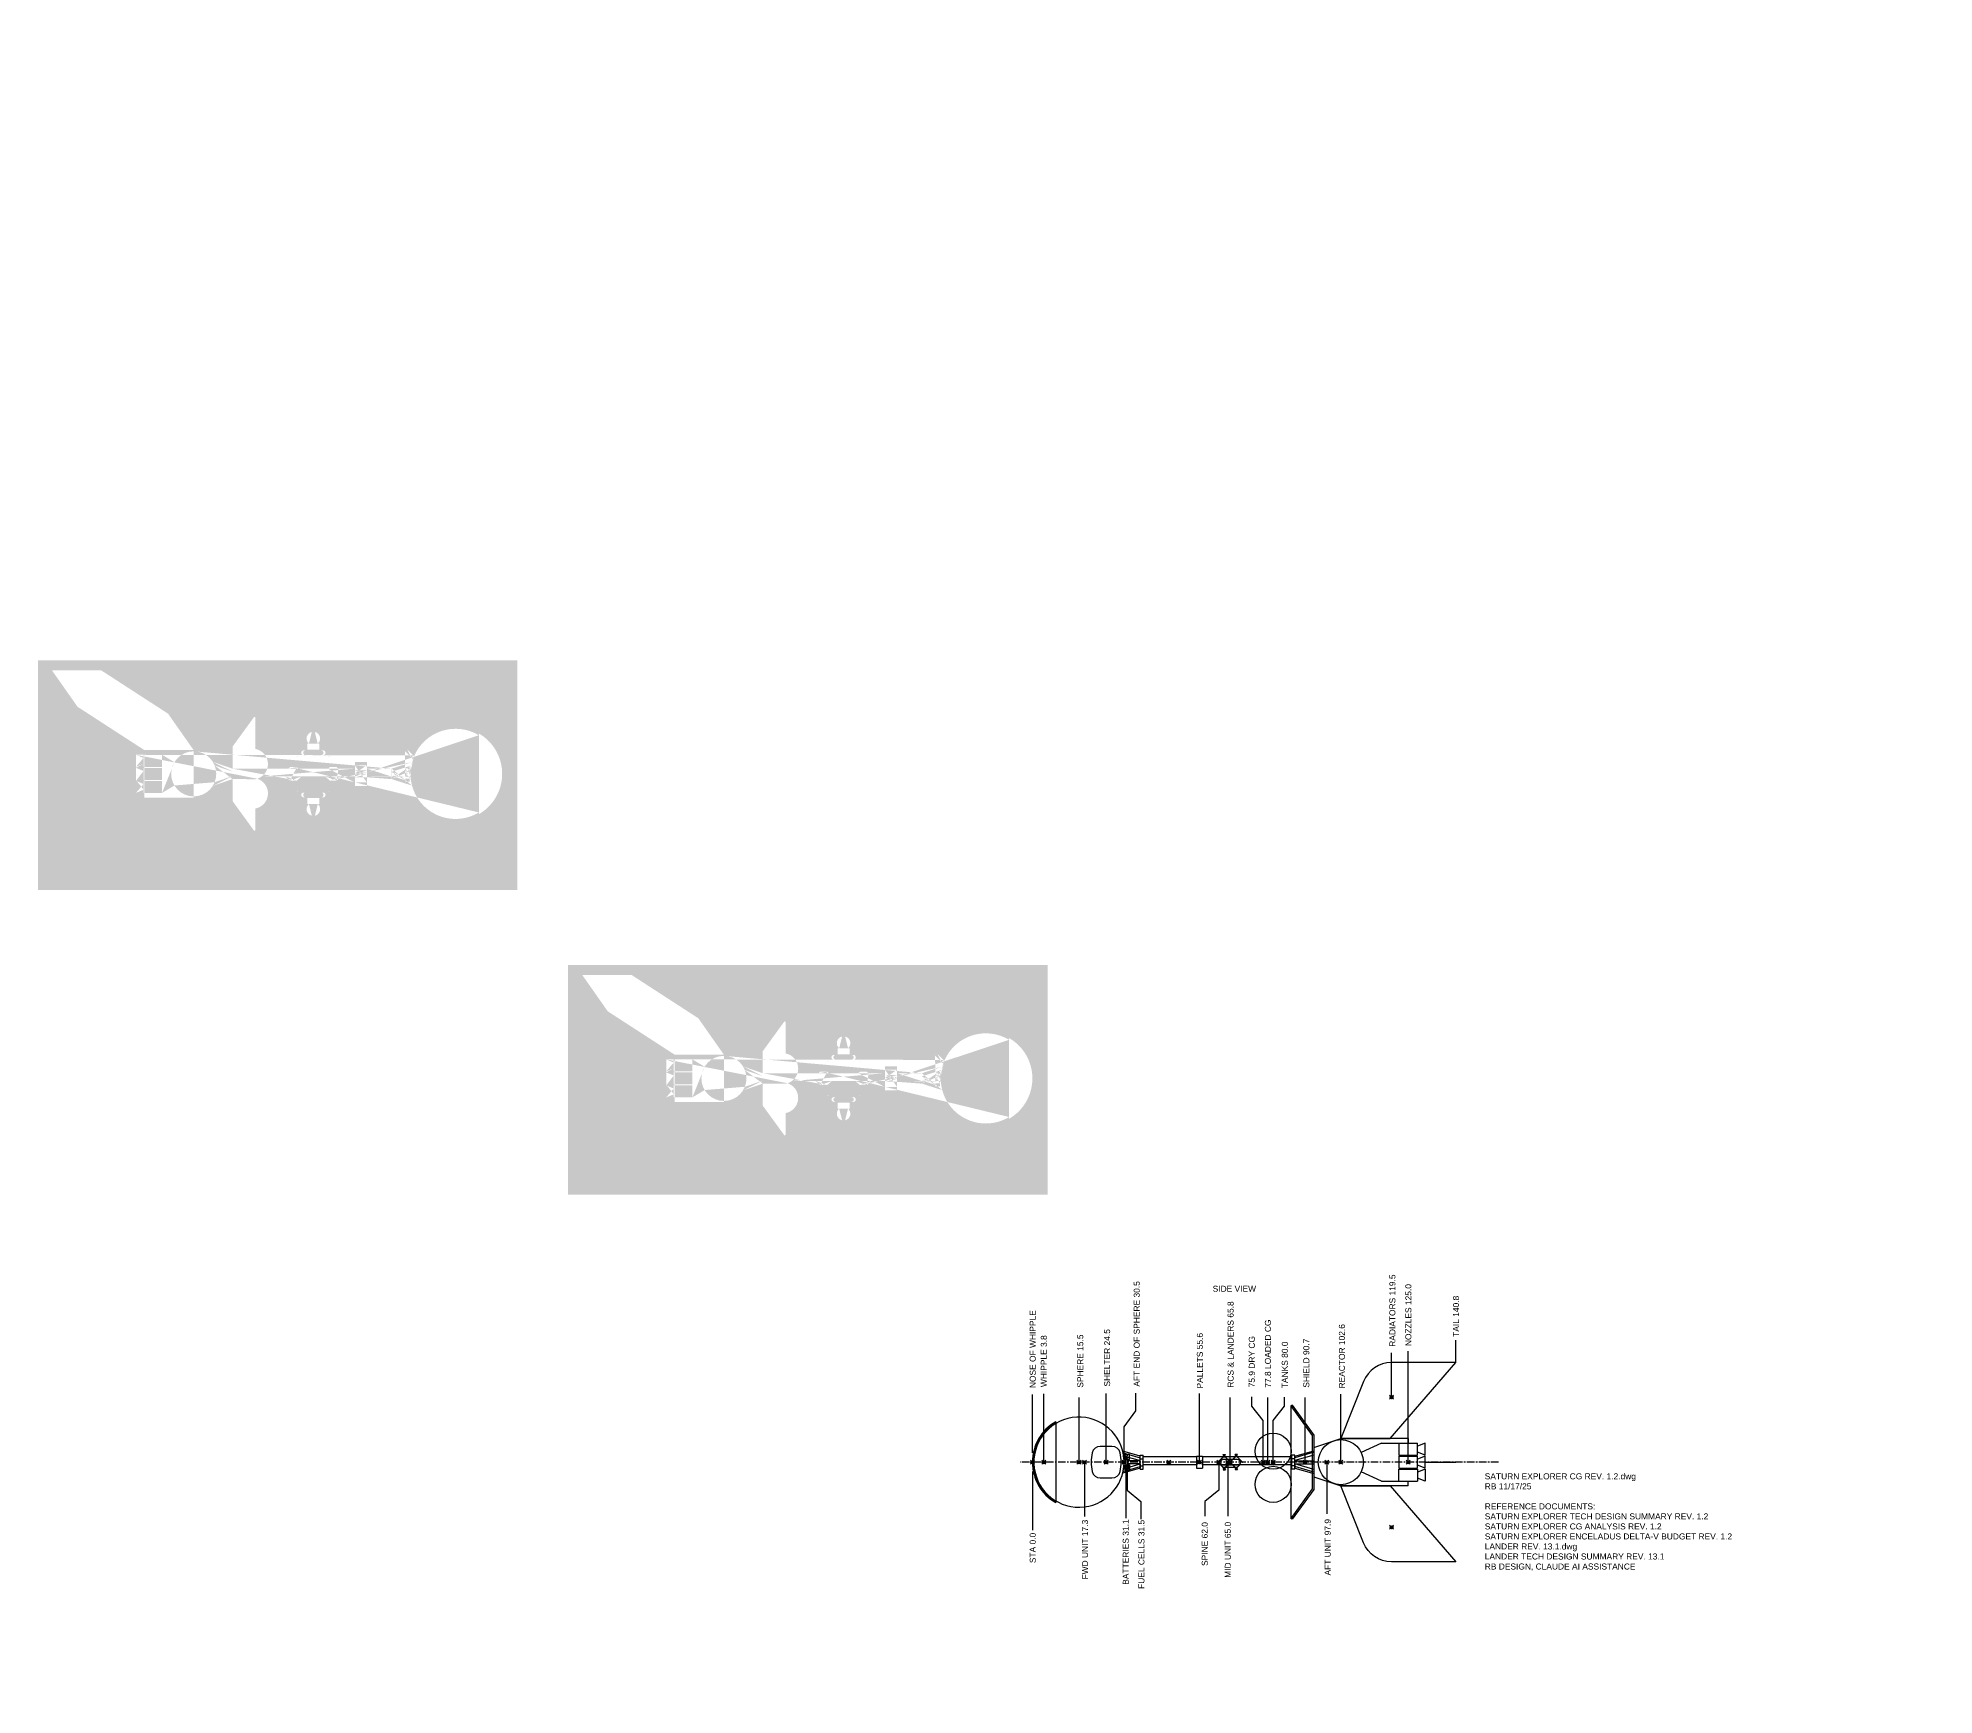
# Model space of a CAD drawing. Extents: x -331 to 300, y -77 to 474.
import ezdxf

# ---------------------------------------------------------------- set-up
doc = ezdxf.new("R2010")
doc.units = 0
doc.header["$LTSCALE"] = 2
doc.header["$MEASUREMENT"] = 0
doc.linetypes.add('CENTER', pattern=[2, 1.25, -0.25, 0.25, -0.25])
doc.layers.get('0').update_dxf_attribs({"color": 2, "linetype": 'CONTINUOUS'})
for name, color, linetype in [('BAT', 6, 'CONTINUOUS'), ('CALLOUTS2', 5, 'CONTINUOUS'), ('CENTERLINE', 5, 'CENTER'), ('DIM', 5, 'CONTINUOUS'), ('GEN', 30, 'CONTINUOUS'), ('HATCH', 6, 'CONTINUOUS'), ('NOZZLE', 1, 'CONTINUOUS'), ('PROFILE', 7, 'CONTINUOUS'), ('RADIATORS', 1, 'CONTINUOUS'), ('RCS', 5, 'CONTINUOUS'), ('REACTOR', 6, 'CONTINUOUS'), ('RING', 94, 'CONTINUOUS'), ('SHELTER', 52, 'CONTINUOUS'), ('SHIELDING', 132, 'CONTINUOUS'), ('STA', 5, 'CONTINUOUS'), ('STRUCTURE', 250, 'CONTINUOUS'), ('TANKS', 5, 'CONTINUOUS'), ('TEXT', 5, 'CONTINUOUS'), ('UTILITIES', 7, 'CONTINUOUS'), ('VIEW', 7, 'CONTINUOUS'), ('WHIPPLE', 60, 'CONTINUOUS')]:
    doc.layers.add(name, color=color, linetype=linetype)
doc.styles.get("Standard").update_dxf_attribs({"font": 'arial.ttf'})

msp = doc.modelspace()

# ---------------------------------------------------------------- texts
at = {"layer": 'CALLOUTS2', "insert": (-216.023692, 199.432519), "char_height": 1.8, "attachment_point": 4}
msp.add_mtext('\\A1;', dxfattribs=at)
at = {"layer": 'DIM', "attachment_point": 6}
for insert, char_height in [((-143.089252, 473.809372), 4.32), ((-149.632, 468.348123), 4.32), ((33.284376, 372.497467), 4.32), ((26.741627, 367.036218), 4.32), ((246.215418, 291.787347), 4.32), ((158.557127, 285.5695), 4.32), ((239.672669, 286.326098), 4.32), ((152.014378, 280.10825), 4.32), ((152.964889, 272.739531), 4.32), ((218.400075, 272.739531), 4.32), ((146.422141, 267.278281), 4.32), ((211.857326, 267.278281), 4.32), ((246.939415, 239.867372), 4.32), ((253.482164, 245.328621), 4.32), ((159.281124, 233.649524), 4.32), ((165.823873, 239.110773), 4.32), ((153.688886, 220.819555), 4.32), ((160.231635, 226.280804), 4.32), ((219.124072, 220.819555), 4.32), ((225.66682, 226.280804), 4.32), ((-111.264041, 218.615368), 4.32), ((-117.80679, 213.154119), 4.32), ((299.931237, 148.856929), 4.32), ((212.272946, 142.639082), 4.32), ((293.388489, 143.39568), 4.32), ((205.730198, 137.177832), 4.32), ((272.115894, 129.809113), 4.32), ((265.573146, 124.347863), 4.32), ((65.109586, 117.303463), 4.32), ((58.566838, 111.842214), 4.32), ((-115.874401, 78.87393), 1.8), ((60.499226, -22.437975), 1.8)]:
    msp.add_mtext('\\A1;', dxfattribs=dict(at, insert=insert, char_height=char_height))
at = {"layer": 'DIM', "char_height": 4.32, "attachment_point": 6, "rotation": 270}
for insert in [(77.593582, -70.92646), (83.054831, -77.469209)]:
    msp.add_mtext('\\A1;', dxfattribs=dict(at, insert=insert))
at = {"layer": 'STA'}
for s, p in [('AFT END OF SPHERE 30.5', (35.69915, 25.135775)), ('RADIATORS 119.5', (120.751824, 38.398749)), ('NOZZLES 125.0', (126.063275, 38.614179)), ('RCS & LANDERS 65.8', (66.925234, 24.79297)), ('TAIL 140.8', (141.912874, 41.705967)), ('NOSE OF WHIPPLE', (1.110498, 24.649886)), ('SHELTER 24.5', (25.854437, 25.17231)), ('77.8 LOADED CG', (79.331441, 24.79297)), ('REACTOR 102.6', (103.951641, 24.519883)), ('WHIPPLE 3.8', (4.794924, 24.986695)), ('SPHERE 15.5', (16.910822, 24.79297)), ('PALLETS 55.6', (56.701659, 24.520104)), ('75.9 DRY CG', (73.985582, 24.904313)), ('TANKS 80.0', (84.969174, 24.61935)), ('SHIELD 90.7', (92.110822, 24.79297)), ('STA 0.0', (1.110498, -33.573328)), ('FWD UNIT 17.3', (18.493584, -39.012768)), ('BATTERIES 31.1', (32.054561, -40.761536)), ('FUEL CELLS 31.5', (37.268611, -42.156014)), ('SPINE 62.0', (58.333112, -34.508769)), ('MID UNIT 65.0', (66.004717, -38.461312)), ('AFT UNIT 97.9', (99.217529, -37.677666))]:
    msp.add_text(s, height=2, rotation=90, dxfattribs=at).set_placement(p)
at = {"layer": 'TEXT', "char_height": 2}
for s, insert, width, attachment_point in [('SIDE VIEW', (67.183048, 57.681725), 40.29, 5), ('SATURN EXPLORER CG REV. 1.2.dwg\\PRB 11/17/25\\P\\PREFERENCE DOCUMENTS:\\PSATURN EXPLORER TECH DESIGN SUMMARY REV. 1.2\\PSATURN EXPLORER CG ANALYSIS REV. 1.2\\PSATURN EXPLORER ENCELADUS DELTA-V BUDGET REV. 1.2\\PLANDER REV. 13.1.dwg\\PLANDER TECH DESIGN SUMMARY REV. 13.1\\PRB DESIGN, CLAUDE AI ASSISTANCE', (150.470379, -3.694059), 91.6, 1)]:
    msp.add_mtext(s, dxfattribs=dict(at, insert=insert, width=width, attachment_point=attachment_point))

# ---------------------------------------------------------------- blocks, each defined once
blk = doc.blocks.new('SHELTER')
blk.add_lwpolyline([(4.650573, -3.092811, 0.108871), (4.650573, 3.091775, 0.352025), (1.965, 5.25), (-1.965, 5.25, 0.352025), (-4.650573, 3.091775, 0.108871), (-4.650573, -3.092811, 0.352025), (-1.965, -5.251036), (1.965, -5.251036, 0.352025)], format="xyb", close=True)
blk = doc.blocks.new('CG')
at = {"layer": 'DIM'}
for p, q in [((0.676991, 0.676991), (-0.676991, -0.676991)), ((-0.676991, 0.676991), (0.676991, -0.676991))]:
    blk.add_line(p, q, dxfattribs=at)
blk.add_circle((0, 0), 0.5, dxfattribs=at)

# ---------------------------------------------------------------- hatches: boundary and pattern name
at = {"layer": 'PROFILE'}
h = msp.add_hatch(color=256, dxfattribs=at)
edge = h.paths.add_edge_path(flags=16)
edge.add_arc((-211.881293, 228.845995), 0.4, 214.649489, 475.722368)
edge = h.paths.add_edge_path(flags=16)
edge.add_line((-211.983567, 228.459291), (-212.481141, 228.435217))
edge = h.paths.add_edge_path(flags=16)
edge.add_arc((-211.881293, 228.845995), 0.4, 154.404555, 175.967301)
edge = h.paths.add_edge_path(flags=16)
edge.add_arc((-212.475444, 228.505158), 0.070172, 85.343003, 265.343003)
edge = h.paths.add_edge_path(flags=16)
edge.add_line((-212.469747, 228.575098), (-212.210352, 228.618574))
edge = h.paths.add_edge_path(flags=16)
edge.add_line((-212.258884, 229.372387), (-212.054898, 229.206359))
edge = h.paths.add_edge_path(flags=16)
edge.add_line((-212.280303, 228.874126), (-212.995867, 228.933895))
edge = h.paths.add_edge_path(flags=16)
edge.add_line((-212.210352, 228.618574), (-213.060936, 228.687862))
edge = h.paths.add_edge_path(flags=16)
edge.add_line((-212.24204, 229.018801), (-212.893593, 229.320599))
edge = h.paths.add_edge_path(flags=16)
edge.add_line((-212.054898, 229.206359), (-212.828524, 229.566632))
edge = h.paths.add_edge_path(flags=16)
edge.add_line((-211.77902, 229.2327), (-212.199637, 229.499611))
edge = h.paths.add_edge_path(flags=0)
edge.add_arc((-212.229261, 229.435999), 0.070172, 65.028854, 245.028854)
edge = h.paths.add_edge_path(flags=16)
edge.add_arc((-211.252899, 228.679801), 0.25, 0, 360)
edge = h.paths.add_edge_path(flags=16)
edge.add_line((-212.893593, 229.320599), (-212.828524, 229.566632))
edge = h.paths.add_edge_path(flags=16)
edge.add_line((-213.060936, 228.687862), (-212.995867, 228.933895))
edge = h.paths.add_edge_path(flags=16)
edge.add_arc((-278.975726, 228.988342), 7.5, 0, 360)
edge = h.paths.add_edge_path(flags=0)
edge.add_arc((-239.175726, 240.73229), 2.25, 310.813198, 437.160412)
edge = h.paths.add_edge_path(flags=16)
edge.add_arc((-239.175726, 240.73229), 2.25, 102.839588, 229.186802)
edge = h.paths.add_edge_path(flags=0)
edge.add_line((-234.675726, 233.079389), (-234.675726, 235.079389))
edge = h.paths.add_edge_path(flags=0)
edge.add_line((-234.675726, 233.079389), (-233.979439, 234.719578))
edge = h.paths.add_edge_path(flags=16)
edge.add_line((-232.558609, 231.359399), (-233.979439, 234.719578))
edge = h.paths.add_edge_path(flags=0)
edge.add_line((-243.675726, 233.079389), (-244.372013, 234.719578))
edge = h.paths.add_edge_path(flags=0)
edge.add_line((-243.675726, 233.079389), (-243.675726, 235.079389))
edge = h.paths.add_edge_path(flags=16)
edge.add_line((-245.792842, 231.359399), (-244.372013, 234.719578))
edge = h.paths.add_edge_path(flags=0)
edge.add_line((-243.675726, 233.079389), (-234.675726, 233.079389))
edge = h.paths.add_edge_path(flags=16)
edge.add_line((-246.146396, 231.359399), (-245.450532, 231.359399))
edge = h.paths.add_edge_path(flags=16)
edge.add_line((-246.146396, 231.359399), (-246.146396, 231.220393))
edge = h.paths.add_edge_path(flags=16)
edge.add_line((-245.450532, 231.359399), (-245.450532, 231.220393))
edge = h.paths.add_edge_path(flags=16)
edge.add_line((-245.792842, 231.359399), (-245.792842, 231.220393))
edge = h.paths.add_edge_path(flags=16)
edge.add_line((-244.352964, 232.825998), (-243.766038, 233.000593))
edge = h.paths.add_edge_path(flags=0)
edge.add_line((-244.382683, 232.920996), (-244.352964, 232.825998))
edge = h.paths.add_edge_path(flags=0)
edge.add_line((-243.675726, 233.079389), (-243.780898, 233.048091))
edge = h.paths.add_edge_path(flags=0)
edge.add_line((-244.382683, 232.920996), (-243.795757, 233.09559))
edge = h.paths.add_edge_path(flags=0)
edge.add_line((-243.795757, 233.09559), (-243.766038, 233.000593))
edge = h.paths.add_edge_path(flags=16)
edge.add_line((-244.367804, 232.873433), (-245.265619, 232.606251))
edge = h.paths.add_edge_path(flags=16)
edge.add_line((-232.558609, 231.359399), (-232.558609, 231.220393))
edge = h.paths.add_edge_path(flags=16)
edge.add_line((-232.205055, 231.359399), (-232.205055, 231.220393))
edge = h.paths.add_edge_path(flags=16)
edge.add_line((-232.90092, 231.359399), (-232.90092, 231.220393))
edge = h.paths.add_edge_path(flags=16)
edge.add_line((-232.205055, 231.359399), (-232.90092, 231.359399))
edge = h.paths.add_edge_path(flags=0)
edge.add_line((-234.555694, 233.09559), (-234.585413, 233.000593))
edge = h.paths.add_edge_path(flags=0)
edge.add_line((-233.968768, 232.920996), (-234.555694, 233.09559))
edge = h.paths.add_edge_path(flags=0)
edge.add_line((-234.675726, 233.079389), (-234.570554, 233.048091))
edge = h.paths.add_edge_path(flags=16)
edge.add_line((-233.983648, 232.873433), (-233.085832, 232.606251))
edge = h.paths.add_edge_path(flags=0)
edge.add_line((-233.968768, 232.920996), (-233.998487, 232.825998))
edge = h.paths.add_edge_path(flags=16)
edge.add_line((-233.998487, 232.825998), (-234.585413, 233.000593))
h.paths.add_polyline_path([(-241.175726, 239.029389), (-241.175726, 237.029389), (-237.175726, 237.029389), (-237.175726, 239.029389)], flags=0)
edge = h.paths.add_edge_path(flags=0)
edge.add_arc((-242.425726, 236.004389), 0.8, 89.999995, 270.000005, ccw=False)
edge.add_line((-242.425726, 236.804389), (-235.925726, 236.804389))
edge.add_arc((-235.925726, 236.004389), 0.8, -89.999995, 89.999995, ccw=False)
edge.add_line((-235.925726, 235.204389), (-242.425726, 235.204389))
edge = h.paths.add_edge_path(flags=16)
edge.add_line((-243.675726, 235.079389), (-234.675726, 235.079389))
edge = h.paths.add_edge_path(flags=16)
edge.add_line((-243.675726, 234.979389), (-234.675726, 234.979389))
edge = h.paths.add_edge_path(flags=0)
edge.add_arc((-244.372013, 234.719578), 0.1, 0, 360)
edge = h.paths.add_edge_path(flags=16)
edge.add_line((-243.675726, 235.079389), (-244.372013, 234.719578))
edge = h.paths.add_edge_path(flags=0)
edge.add_arc((-236.585726, 236.004389), 0.8, 269.999995, 450.000005)
edge.add_line((-236.585726, 236.804389), (-241.765726, 236.804389))
edge.add_arc((-241.765726, 236.004389), 0.8, 90.000005, 269.999995)
edge.add_line((-241.765726, 235.204389), (-236.585726, 235.204389))
edge = h.paths.add_edge_path(flags=0)
edge.add_line((-239.925726, 235.204389), (-239.925726, 235.079389))
edge = h.paths.add_edge_path(flags=0)
edge.add_line((-241.675726, 235.204389), (-241.675726, 235.079389))
edge = h.paths.add_edge_path(flags=0)
edge.add_line((-236.675726, 235.204389), (-236.675726, 235.079389))
edge = h.paths.add_edge_path(flags=0)
edge.add_line((-238.425726, 235.204389), (-238.425726, 235.079389))
edge = h.paths.add_edge_path(flags=0)
edge.add_arc((-233.979439, 234.719578), 0.1, 0, 360)
edge = h.paths.add_edge_path(flags=16)
edge.add_line((-234.675726, 235.079389), (-233.979439, 234.719578))
edge = h.paths.add_edge_path(flags=0)
edge.add_line((-236.675726, 237.029389), (-236.675726, 236.804389))
edge = h.paths.add_edge_path(flags=0)
edge.add_line((-238.425726, 237.029389), (-238.425726, 236.804389))
edge = h.paths.add_edge_path(flags=0)
edge.add_line((-239.925726, 237.029389), (-239.925726, 236.804389))
edge = h.paths.add_edge_path(flags=0)
edge.add_line((-241.675726, 237.029389), (-241.675726, 236.804389))
edge = h.paths.add_edge_path(flags=0)
edge.add_line((-239.925726, 236.929389), (-241.675726, 236.929389))
edge = h.paths.add_edge_path(flags=0)
edge.add_line((-239.925726, 237.029389), (-241.675726, 237.029389))
edge = h.paths.add_edge_path(flags=0)
edge.add_line((-238.425726, 237.029389), (-236.675726, 237.029389))
edge = h.paths.add_edge_path(flags=0)
edge.add_line((-238.425726, 236.929389), (-236.675726, 236.929389))
edge = h.paths.add_edge_path(flags=16)
edge.add_line((-239.675726, 243.176031), (-238.675726, 243.176031))
edge = h.paths.add_edge_path(flags=16)
edge.add_line((-239.675726, 242.926031), (-238.675726, 242.926031))
edge = h.paths.add_edge_path(flags=0)
edge.add_line((-239.675726, 242.926031), (-239.675726, 243.176031))
edge = h.paths.add_edge_path(flags=0)
edge.add_line((-238.675726, 243.176031), (-238.675726, 242.926031))
edge = h.paths.add_edge_path(flags=16)
edge.add_arc((-239.175726, 217.244395), 2.25, 282.839588, 409.186802)
edge = h.paths.add_edge_path(flags=0)
edge.add_arc((-239.175726, 217.244395), 2.25, 130.813198, 257.160412)
edge = h.paths.add_edge_path(flags=0)
edge.add_line((-234.675726, 224.897295), (-234.675726, 222.897295))
edge = h.paths.add_edge_path(flags=0)
edge.add_line((-234.675726, 224.897295), (-233.979439, 223.257107))
edge = h.paths.add_edge_path(flags=16)
edge.add_line((-232.558609, 226.617285), (-233.979439, 223.257107))
edge = h.paths.add_edge_path(flags=0)
edge.add_line((-243.675726, 224.897295), (-244.372013, 223.257107))
edge = h.paths.add_edge_path(flags=0)
edge.add_line((-243.675726, 224.897295), (-243.675726, 222.897295))
edge = h.paths.add_edge_path(flags=16)
edge.add_line((-245.792842, 226.617285), (-244.372013, 223.257107))
edge = h.paths.add_edge_path(flags=0)
edge.add_line((-243.675726, 224.897295), (-234.675726, 224.897295))
edge = h.paths.add_edge_path(flags=16)
edge.add_line((-246.146396, 226.617285), (-245.450532, 226.617285))
edge = h.paths.add_edge_path(flags=16)
edge.add_line((-246.146396, 226.617285), (-246.146396, 226.756291))
edge = h.paths.add_edge_path(flags=16)
edge.add_line((-245.450532, 226.617285), (-245.450532, 226.756291))
edge = h.paths.add_edge_path(flags=16)
edge.add_line((-245.792842, 226.617285), (-245.792842, 226.756291))
edge = h.paths.add_edge_path(flags=16)
edge.add_line((-244.352964, 225.150686), (-243.766038, 224.976092))
edge = h.paths.add_edge_path(flags=0)
edge.add_line((-244.382683, 225.055689), (-244.352964, 225.150686))
edge = h.paths.add_edge_path(flags=0)
edge.add_line((-243.675726, 224.897295), (-243.780898, 224.928593))
edge = h.paths.add_edge_path(flags=0)
edge.add_line((-244.382683, 225.055689), (-243.795757, 224.881095))
edge = h.paths.add_edge_path(flags=0)
edge.add_line((-243.795757, 224.881095), (-243.766038, 224.976092))
edge = h.paths.add_edge_path(flags=16)
edge.add_line((-244.367804, 225.103252), (-245.265619, 225.370434))
edge = h.paths.add_edge_path(flags=16)
edge.add_line((-232.558609, 226.617285), (-232.558609, 226.756291))
edge = h.paths.add_edge_path(flags=16)
edge.add_line((-232.205055, 226.617285), (-232.205055, 226.756291))
edge = h.paths.add_edge_path(flags=16)
edge.add_line((-232.90092, 226.617285), (-232.90092, 226.756291))
edge = h.paths.add_edge_path(flags=16)
edge.add_line((-232.205055, 226.617285), (-232.90092, 226.617285))
edge = h.paths.add_edge_path(flags=0)
edge.add_line((-234.555694, 224.881095), (-234.585413, 224.976092))
edge = h.paths.add_edge_path(flags=0)
edge.add_line((-233.968768, 225.055689), (-234.555694, 224.881095))
edge = h.paths.add_edge_path(flags=0)
edge.add_line((-234.675726, 224.897295), (-234.570554, 224.928593))
edge = h.paths.add_edge_path(flags=16)
edge.add_line((-233.983648, 225.103252), (-233.085832, 225.370434))
edge = h.paths.add_edge_path(flags=0)
edge.add_line((-233.968768, 225.055689), (-233.998487, 225.150686))
edge = h.paths.add_edge_path(flags=16)
edge.add_line((-233.998487, 225.150686), (-234.585413, 224.976092))
h.paths.add_polyline_path([(-241.175726, 218.947295), (-241.175726, 220.947295), (-237.175726, 220.947295), (-237.175726, 218.947295)], flags=0)
edge = h.paths.add_edge_path(flags=0)
edge.add_arc((-242.425726, 221.972295), 0.8, 89.999995, 270.000005)
edge.add_line((-242.425726, 221.172295), (-235.925726, 221.172295))
edge.add_arc((-235.925726, 221.972295), 0.8, 270.000005, 449.999995)
edge.add_line((-235.925726, 222.772295), (-242.425726, 222.772295))
edge = h.paths.add_edge_path(flags=0)
edge.add_line((-243.675726, 222.897295), (-234.675726, 222.897295))
edge = h.paths.add_edge_path(flags=0)
edge.add_line((-243.675726, 222.997295), (-234.675726, 222.997295))
edge = h.paths.add_edge_path(flags=0)
edge.add_arc((-244.372013, 223.257107), 0.1, 0, 360)
edge = h.paths.add_edge_path(flags=0)
edge.add_line((-243.675726, 222.897295), (-244.372013, 223.257107))
edge = h.paths.add_edge_path(flags=0)
edge.add_arc((-236.585726, 221.972295), 0.8, -90.000005, 90.000005, ccw=False)
edge.add_line((-236.585726, 221.172295), (-241.765726, 221.172295))
edge.add_arc((-241.765726, 221.972295), 0.8, 90.000005, 269.999995, ccw=False)
edge.add_line((-241.765726, 222.772295), (-236.585726, 222.772295))
edge = h.paths.add_edge_path(flags=0)
edge.add_line((-239.925726, 222.772295), (-239.925726, 222.897295))
edge = h.paths.add_edge_path(flags=0)
edge.add_line((-241.675726, 222.772295), (-241.675726, 222.897295))
edge = h.paths.add_edge_path(flags=0)
edge.add_line((-236.675726, 222.772295), (-236.675726, 222.897295))
edge = h.paths.add_edge_path(flags=0)
edge.add_line((-238.425726, 222.772295), (-238.425726, 222.897295))
edge = h.paths.add_edge_path(flags=0)
edge.add_arc((-233.979439, 223.257107), 0.1, 0, 360)
edge = h.paths.add_edge_path(flags=0)
edge.add_line((-234.675726, 222.897295), (-233.979439, 223.257107))
edge = h.paths.add_edge_path(flags=0)
edge.add_line((-236.675726, 220.947295), (-236.675726, 221.172295))
edge = h.paths.add_edge_path(flags=0)
edge.add_line((-238.425726, 220.947295), (-238.425726, 221.172295))
edge = h.paths.add_edge_path(flags=0)
edge.add_line((-239.925726, 220.947295), (-239.925726, 221.172295))
edge = h.paths.add_edge_path(flags=0)
edge.add_line((-241.675726, 220.947295), (-241.675726, 221.172295))
edge = h.paths.add_edge_path(flags=0)
edge.add_line((-239.925726, 221.047295), (-241.675726, 221.047295))
edge = h.paths.add_edge_path(flags=0)
edge.add_line((-239.925726, 220.947295), (-241.675726, 220.947295))
edge = h.paths.add_edge_path(flags=0)
edge.add_line((-238.425726, 220.947295), (-236.675726, 220.947295))
edge = h.paths.add_edge_path(flags=0)
edge.add_line((-238.425726, 221.047295), (-236.675726, 221.047295))
edge = h.paths.add_edge_path(flags=16)
edge.add_line((-239.675726, 214.800654), (-238.675726, 214.800654))
edge = h.paths.add_edge_path(flags=16)
edge.add_line((-239.675726, 215.050654), (-238.675726, 215.050654))
edge = h.paths.add_edge_path(flags=0)
edge.add_line((-239.675726, 215.050654), (-239.675726, 214.800654))
edge = h.paths.add_edge_path(flags=0)
edge.add_line((-238.675726, 214.800654), (-238.675726, 215.050654))
h.paths.add_polyline_path([(-330.796016, 266.750476), (-171.290119, 266.750476), (-171.290119, 190.29982), (-330.796016, 190.29982)])
edge = h.paths.add_edge_path(flags=16)
edge.add_line((-184.123627, 242.411736), (-184.123627, 215.564949))
edge.add_arc((-191.873627, 228.988342), 15.5, 300, 420)
h.paths.add_polyline_path([(-207.123627, 231.109663), (-207.723627, 231.109663), (-207.723627, 230.119713), (-207.123627, 230.119713)], flags=0)
h.paths.add_polyline_path([(-207.123627, 228.104459), (-208.623627, 228.104459), (-208.623627, 226.336692), (-207.123627, 226.336692)], flags=0)
h.paths.add_polyline_path([(-221.373627, 232.988342), (-225.373627, 232.988342), (-225.373627, 224.988342), (-221.373627, 224.988342)], flags=0)
h.paths.add_polyline_path([(-258.829552, 247.987042), (-258.425184, 247.692956), (-258.425184, 210.283728), (-258.829552, 209.989642), (-266.067152, 219.941342), (-266.067152, 238.035342)], flags=16)
h.paths.add_polyline_path([(-289.475726, 235.318469), (-295.673627, 235.318469), (-295.673627, 231.318469), (-289.475726, 231.318469)], flags=0)
h.paths.add_polyline_path([(-289.475726, 222.658215), (-289.475726, 226.658215), (-295.673627, 226.658215), (-295.673627, 222.658215)], flags=0)
h.paths.add_polyline_path([(-289.475726, 230.988342), (-289.475726, 226.988342), (-295.673627, 226.988342), (-295.673627, 230.988342)], flags=16)
h.paths.add_polyline_path([(-295.366682, 236.880639), (-278.995432, 236.880639), (-287.506458, 249.008212), (-309.770332, 263.43806), (-326.141581, 263.43806), (-317.630555, 251.310488)], flags=16)
h.paths.add_polyline_path([(-295.366682, 221.096045), (-278.995432, 221.096045), (-287.506458, 208.968473), (-309.770332, 194.538625), (-326.141581, 194.538625), (-317.630555, 206.666197)], flags=16)
h.paths.add_polyline_path([(-295.366682, 221.096045), (-278.995432, 221.096045), (-287.506458, 208.968473), (-309.770332, 194.538625), (-326.141581, 194.538625), (-317.630555, 206.666197)], flags=0)
edge = h.paths.add_edge_path(flags=16)
edge.add_arc((-191.873627, 228.988342), 15, 58.891077, 156.839259)
edge.add_line((-206.840257, 229.988342), (-206.840257, 227.988342))
edge.add_line((-221.373627, 228.122317), (-213.254019, 228.122317))
edge.add_line((-221.373627, 230.720393), (-213.154019, 230.720393))
edge.add_line((-278.975726, 236.488342), (-278.995432, 236.880639))
edge.add_line((-278.975726, 221.488342), (-278.995432, 221.096045))
edge.add_line((-295.366682, 221.096045), (-295.366682, 222.658215))
edge.add_line((-295.366682, 236.880639), (-295.366682, 235.318469))
edge.add_line((-205.916479, 235.139798), (-206.623586, 234.432692))
edge.add_line((-208.037799, 237.261119), (-208.744906, 236.554012))
edge.add_line((-208.037799, 237.261119), (-205.664703, 234.888023))
edge.add_line((-207.123627, 229.988342), (-207.123627, 231.600671))
edge.add_line((-207.123627, 230.543977), (-207.723627, 230.543977))
edge.add_line((-206.840257, 227.988342), (-207.123627, 227.988342))
edge.add_line((-206.840257, 229.988342), (-207.972498, 229.988342))
edge.add_line((-207.972498, 229.988342), (-207.972498, 228.104459))
edge.add_line((-208.623627, 229.872226), (-208.623627, 231.120539))
edge.add_line((-207.723627, 230.579333), (-208.623627, 230.579333))
edge.add_line((-207.972498, 229.872226), (-208.623627, 229.872226))
edge.add_line((-207.123627, 227.397352), (-208.623627, 227.397352))
edge.add_line((-208.744906, 236.554012), (-206.058033, 233.867139))
edge.add_arc((-191.873627, 228.988342), 15, 156.839259, 176.177446)
edge.add_line((-213.254019, 227.256291), (-213.154019, 227.256291))
edge.add_line((-213.154019, 230.720393), (-213.154019, 227.256291))
edge.add_line((-213.254019, 230.720393), (-213.254019, 227.256291))
edge.add_line((-221.373627, 227.854368), (-225.373627, 227.854368))
edge.add_line((-221.373627, 228.854368), (-225.373627, 228.854368))
edge.add_line((-221.373627, 230.122317), (-225.373627, 230.122317))
edge.add_line((-221.373627, 229.122317), (-225.373627, 229.122317))
edge.add_line((-221.373627, 231.854368), (-225.373627, 231.854368))
edge.add_line((-221.373627, 226.122317), (-225.373627, 226.122317))
edge.add_line((-234.271304, 230.720393), (-233.693954, 231.220393))
edge.add_line((-231.423264, 231.220393), (-233.693954, 231.220393))
edge.add_line((-230.845913, 230.720393), (-231.423264, 231.220393))
edge.add_line((-231.423264, 226.756291), (-233.693954, 226.756291))
edge.add_line((-229.845913, 228.122317), (-231.423264, 226.756291))
edge.add_line((-235.271304, 228.122317), (-233.693954, 226.756291))
edge.add_line((-206.355558, 232.896501), (-213.154019, 230.720393))
edge.add_line((-206.355558, 225.080184), (-213.154019, 227.256291))
edge.add_line((-206.614659, 231.763586), (-213.154019, 229.670414))
edge.add_line((-208.623627, 226.856146), (-213.154019, 228.306271))
edge.add_arc((-191.873627, 228.988342), 15, 183.822554, 301.108923)
edge.add_line((-244.080147, 230.720393), (-244.657497, 231.220393))
edge.add_line((-247.505538, 230.720393), (-246.928188, 231.220393))
edge.add_line((-246.928188, 231.220393), (-244.657497, 231.220393))
edge.add_line((-246.928188, 226.756291), (-244.657497, 226.756291))
edge.add_line((-248.505538, 228.122317), (-246.928188, 226.756291))
edge.add_line((-243.080147, 228.122317), (-244.657497, 226.756291))
edge.add_line((-266.067152, 230.720393), (-266.067152, 227.256291))
edge.add_arc((-259.403201, 232.236355), 5.13, 280.990527, 439.009473)
edge.add_arc((-259.403201, 222.492317), 5.13, 280.990527, 431.75223)
edge.add_line((-298.173627, 235.318469), (-295.673627, 234.282935))
edge.add_line((-298.173627, 231.318469), (-295.673627, 232.354003))
edge.add_line((-298.173627, 230.988342), (-295.673627, 229.952808))
edge.add_line((-298.173627, 226.658215), (-298.173627, 222.658215))
edge.add_line((-298.173627, 226.658215), (-295.673627, 225.622681))
edge.add_line((-298.173627, 222.658215), (-295.673627, 223.693749))
edge.add_line((-298.173627, 226.988342), (-295.673627, 228.023876))
edge.add_line((-298.173627, 226.988342), (-298.173627, 230.988342))
edge.add_line((-298.173627, 231.318469), (-298.173627, 235.318469))
edge.add_line((-289.475726, 235.318469), (-285.398778, 232.860603))
edge.add_line((-289.475726, 222.658215), (-285.398778, 225.116082))
edge.add_line((-272.012433, 226.202207), (-266.067152, 228.256291))
edge.add_line((-272.631437, 224.988342), (-266.067152, 227.256291))
edge.add_line((-272.012433, 231.774477), (-266.067152, 229.720393))
edge.add_line((-272.631437, 232.988342), (-266.067152, 230.720393))
edge.add_line((-254.502308, 230.720393), (-225.373627, 230.720393))
edge.add_line((-256.338631, 228.122317), (-225.373627, 228.122317))
h = msp.add_hatch(color=256, dxfattribs=at)
edge = h.paths.add_edge_path(flags=16)
edge.add_arc((-35.507666, 127.53409), 0.4, 214.649489, 475.722368)
edge = h.paths.add_edge_path(flags=16)
edge.add_line((-35.609939, 127.147386), (-36.107514, 127.123312))
edge = h.paths.add_edge_path(flags=16)
edge.add_arc((-35.507666, 127.53409), 0.4, 154.404555, 175.967301)
edge = h.paths.add_edge_path(flags=16)
edge.add_arc((-36.101817, 127.193253), 0.070172, 85.343003, 265.343003)
edge = h.paths.add_edge_path(flags=16)
edge.add_line((-36.096119, 127.263193), (-35.836724, 127.306669))
edge = h.paths.add_edge_path(flags=16)
edge.add_line((-35.885257, 128.060482), (-35.68127, 127.894454))
edge = h.paths.add_edge_path(flags=16)
edge.add_line((-35.906676, 127.562221), (-36.622239, 127.62199))
edge = h.paths.add_edge_path(flags=16)
edge.add_line((-35.836724, 127.306669), (-36.687309, 127.375957))
edge = h.paths.add_edge_path(flags=16)
edge.add_line((-35.868413, 127.706896), (-36.519966, 128.008694))
edge = h.paths.add_edge_path(flags=16)
edge.add_line((-35.68127, 127.894454), (-36.454897, 128.254727))
edge = h.paths.add_edge_path(flags=16)
edge.add_line((-35.405393, 127.920795), (-35.826009, 128.187706))
edge = h.paths.add_edge_path(flags=0)
edge.add_arc((-35.855633, 128.124094), 0.070172, 65.028854, 245.028854)
edge = h.paths.add_edge_path(flags=16)
edge.add_arc((-34.879272, 127.367896), 0.25, 0, 360)
edge = h.paths.add_edge_path(flags=16)
edge.add_line((-36.519966, 128.008694), (-36.454897, 128.254727))
edge = h.paths.add_edge_path(flags=16)
edge.add_line((-36.687309, 127.375957), (-36.622239, 127.62199))
edge = h.paths.add_edge_path(flags=16)
edge.add_arc((-102.602098, 127.676437), 7.5, 0, 360)
edge = h.paths.add_edge_path(flags=0)
edge.add_arc((-62.802098, 139.420385), 2.25, 310.813198, 437.160412)
edge = h.paths.add_edge_path(flags=16)
edge.add_arc((-62.802098, 139.420385), 2.25, 102.839588, 229.186802)
edge = h.paths.add_edge_path(flags=0)
edge.add_line((-58.302098, 131.767484), (-58.302098, 133.767484))
edge = h.paths.add_edge_path(flags=0)
edge.add_line((-58.302098, 131.767484), (-57.605811, 133.407673))
edge = h.paths.add_edge_path(flags=16)
edge.add_line((-56.184981, 130.047494), (-57.605811, 133.407673))
edge = h.paths.add_edge_path(flags=0)
edge.add_line((-67.302098, 131.767484), (-67.998385, 133.407673))
edge = h.paths.add_edge_path(flags=0)
edge.add_line((-67.302098, 131.767484), (-67.302098, 133.767484))
edge = h.paths.add_edge_path(flags=16)
edge.add_line((-69.419215, 130.047494), (-67.998385, 133.407673))
edge = h.paths.add_edge_path(flags=0)
edge.add_line((-67.302098, 131.767484), (-58.302098, 131.767484))
edge = h.paths.add_edge_path(flags=16)
edge.add_line((-69.772768, 130.047494), (-69.076904, 130.047494))
edge = h.paths.add_edge_path(flags=16)
edge.add_line((-69.772768, 130.047494), (-69.772768, 129.908488))
edge = h.paths.add_edge_path(flags=16)
edge.add_line((-69.076904, 130.047494), (-69.076904, 129.908488))
edge = h.paths.add_edge_path(flags=16)
edge.add_line((-69.419215, 130.047494), (-69.419215, 129.908488))
edge = h.paths.add_edge_path(flags=16)
edge.add_line((-67.979337, 131.514093), (-67.392411, 131.688688))
edge = h.paths.add_edge_path(flags=0)
edge.add_line((-68.009056, 131.609091), (-67.979337, 131.514093))
edge = h.paths.add_edge_path(flags=0)
edge.add_line((-67.302098, 131.767484), (-67.40727, 131.736186))
edge = h.paths.add_edge_path(flags=0)
edge.add_line((-68.009056, 131.609091), (-67.422129, 131.783685))
edge = h.paths.add_edge_path(flags=0)
edge.add_line((-67.422129, 131.783685), (-67.392411, 131.688688))
edge = h.paths.add_edge_path(flags=16)
edge.add_line((-67.994176, 131.561528), (-68.891992, 131.294346))
edge = h.paths.add_edge_path(flags=16)
edge.add_line((-56.184981, 130.047494), (-56.184981, 129.908488))
edge = h.paths.add_edge_path(flags=16)
edge.add_line((-55.831428, 130.047494), (-55.831428, 129.908488))
edge = h.paths.add_edge_path(flags=16)
edge.add_line((-56.527292, 130.047494), (-56.527292, 129.908488))
edge = h.paths.add_edge_path(flags=16)
edge.add_line((-55.831428, 130.047494), (-56.527292, 130.047494))
edge = h.paths.add_edge_path(flags=0)
edge.add_line((-58.182067, 131.783685), (-58.211786, 131.688688))
edge = h.paths.add_edge_path(flags=0)
edge.add_line((-57.595141, 131.609091), (-58.182067, 131.783685))
edge = h.paths.add_edge_path(flags=0)
edge.add_line((-58.302098, 131.767484), (-58.196926, 131.736186))
edge = h.paths.add_edge_path(flags=16)
edge.add_line((-57.61002, 131.561528), (-56.712205, 131.294346))
edge = h.paths.add_edge_path(flags=0)
edge.add_line((-57.595141, 131.609091), (-57.62486, 131.514093))
edge = h.paths.add_edge_path(flags=16)
edge.add_line((-57.62486, 131.514093), (-58.211786, 131.688688))
h.paths.add_polyline_path([(-64.802098, 137.717484), (-64.802098, 135.717484), (-60.802098, 135.717484), (-60.802098, 137.717484)], flags=0)
edge = h.paths.add_edge_path(flags=0)
edge.add_arc((-66.052098, 134.692484), 0.8, 89.999995, 270.000005, ccw=False)
edge.add_line((-66.052098, 135.492484), (-59.552098, 135.492484))
edge.add_arc((-59.552098, 134.692484), 0.8, -89.999995, 89.999995, ccw=False)
edge.add_line((-59.552098, 133.892484), (-66.052098, 133.892484))
edge = h.paths.add_edge_path(flags=16)
edge.add_line((-67.302098, 133.767484), (-58.302098, 133.767484))
edge = h.paths.add_edge_path(flags=16)
edge.add_line((-67.302098, 133.667484), (-58.302098, 133.667484))
edge = h.paths.add_edge_path(flags=0)
edge.add_arc((-67.998385, 133.407673), 0.1, 0, 360)
edge = h.paths.add_edge_path(flags=16)
edge.add_line((-67.302098, 133.767484), (-67.998385, 133.407673))
edge = h.paths.add_edge_path(flags=0)
edge.add_arc((-60.212098, 134.692484), 0.8, 269.999995, 450.000005)
edge.add_line((-60.212098, 135.492484), (-65.392098, 135.492484))
edge.add_arc((-65.392098, 134.692484), 0.8, 90.000005, 269.999995)
edge.add_line((-65.392098, 133.892484), (-60.212098, 133.892484))
edge = h.paths.add_edge_path(flags=0)
edge.add_line((-63.552098, 133.892484), (-63.552098, 133.767484))
edge = h.paths.add_edge_path(flags=0)
edge.add_line((-65.302098, 133.892484), (-65.302098, 133.767484))
edge = h.paths.add_edge_path(flags=0)
edge.add_line((-60.302098, 133.892484), (-60.302098, 133.767484))
edge = h.paths.add_edge_path(flags=0)
edge.add_line((-62.052098, 133.892484), (-62.052098, 133.767484))
edge = h.paths.add_edge_path(flags=0)
edge.add_arc((-57.605811, 133.407673), 0.1, 0, 360)
edge = h.paths.add_edge_path(flags=16)
edge.add_line((-58.302098, 133.767484), (-57.605811, 133.407673))
edge = h.paths.add_edge_path(flags=0)
edge.add_line((-60.302098, 135.717484), (-60.302098, 135.492484))
edge = h.paths.add_edge_path(flags=0)
edge.add_line((-62.052098, 135.717484), (-62.052098, 135.492484))
edge = h.paths.add_edge_path(flags=0)
edge.add_line((-63.552098, 135.717484), (-63.552098, 135.492484))
edge = h.paths.add_edge_path(flags=0)
edge.add_line((-65.302098, 135.717484), (-65.302098, 135.492484))
edge = h.paths.add_edge_path(flags=0)
edge.add_line((-63.552098, 135.617484), (-65.302098, 135.617484))
edge = h.paths.add_edge_path(flags=0)
edge.add_line((-63.552098, 135.717484), (-65.302098, 135.717484))
edge = h.paths.add_edge_path(flags=0)
edge.add_line((-62.052098, 135.717484), (-60.302098, 135.717484))
edge = h.paths.add_edge_path(flags=0)
edge.add_line((-62.052098, 135.617484), (-60.302098, 135.617484))
edge = h.paths.add_edge_path(flags=16)
edge.add_line((-63.302098, 141.864126), (-62.302098, 141.864126))
edge = h.paths.add_edge_path(flags=16)
edge.add_line((-63.302098, 141.614126), (-62.302098, 141.614126))
edge = h.paths.add_edge_path(flags=0)
edge.add_line((-63.302098, 141.614126), (-63.302098, 141.864126))
edge = h.paths.add_edge_path(flags=0)
edge.add_line((-62.302098, 141.864126), (-62.302098, 141.614126))
edge = h.paths.add_edge_path(flags=16)
edge.add_arc((-62.802098, 115.93249), 2.25, 282.839588, 409.186802)
edge = h.paths.add_edge_path(flags=0)
edge.add_arc((-62.802098, 115.93249), 2.25, 130.813198, 257.160412)
edge = h.paths.add_edge_path(flags=0)
edge.add_line((-58.302098, 123.58539), (-58.302098, 121.58539))
edge = h.paths.add_edge_path(flags=0)
edge.add_line((-58.302098, 123.58539), (-57.605811, 121.945202))
edge = h.paths.add_edge_path(flags=16)
edge.add_line((-56.184981, 125.30538), (-57.605811, 121.945202))
edge = h.paths.add_edge_path(flags=0)
edge.add_line((-67.302098, 123.58539), (-67.998385, 121.945202))
edge = h.paths.add_edge_path(flags=0)
edge.add_line((-67.302098, 123.58539), (-67.302098, 121.58539))
edge = h.paths.add_edge_path(flags=16)
edge.add_line((-69.419215, 125.30538), (-67.998385, 121.945202))
edge = h.paths.add_edge_path(flags=0)
edge.add_line((-67.302098, 123.58539), (-58.302098, 123.58539))
edge = h.paths.add_edge_path(flags=16)
edge.add_line((-69.772768, 125.30538), (-69.076904, 125.30538))
edge = h.paths.add_edge_path(flags=16)
edge.add_line((-69.772768, 125.30538), (-69.772768, 125.444387))
edge = h.paths.add_edge_path(flags=16)
edge.add_line((-69.076904, 125.30538), (-69.076904, 125.444387))
edge = h.paths.add_edge_path(flags=16)
edge.add_line((-69.419215, 125.30538), (-69.419215, 125.444387))
edge = h.paths.add_edge_path(flags=16)
edge.add_line((-67.979337, 123.838781), (-67.392411, 123.664187))
edge = h.paths.add_edge_path(flags=0)
edge.add_line((-68.009056, 123.743784), (-67.979337, 123.838781))
edge = h.paths.add_edge_path(flags=0)
edge.add_line((-67.302098, 123.58539), (-67.40727, 123.616688))
edge = h.paths.add_edge_path(flags=0)
edge.add_line((-68.009056, 123.743784), (-67.422129, 123.56919))
edge = h.paths.add_edge_path(flags=0)
edge.add_line((-67.422129, 123.56919), (-67.392411, 123.664187))
edge = h.paths.add_edge_path(flags=16)
edge.add_line((-67.994176, 123.791347), (-68.891992, 124.058529))
edge = h.paths.add_edge_path(flags=16)
edge.add_line((-56.184981, 125.30538), (-56.184981, 125.444387))
edge = h.paths.add_edge_path(flags=16)
edge.add_line((-55.831428, 125.30538), (-55.831428, 125.444387))
edge = h.paths.add_edge_path(flags=16)
edge.add_line((-56.527292, 125.30538), (-56.527292, 125.444387))
edge = h.paths.add_edge_path(flags=16)
edge.add_line((-55.831428, 125.30538), (-56.527292, 125.30538))
edge = h.paths.add_edge_path(flags=0)
edge.add_line((-58.182067, 123.56919), (-58.211786, 123.664187))
edge = h.paths.add_edge_path(flags=0)
edge.add_line((-57.595141, 123.743784), (-58.182067, 123.56919))
edge = h.paths.add_edge_path(flags=0)
edge.add_line((-58.302098, 123.58539), (-58.196926, 123.616688))
edge = h.paths.add_edge_path(flags=16)
edge.add_line((-57.61002, 123.791347), (-56.712205, 124.058529))
edge = h.paths.add_edge_path(flags=0)
edge.add_line((-57.595141, 123.743784), (-57.62486, 123.838781))
edge = h.paths.add_edge_path(flags=16)
edge.add_line((-57.62486, 123.838781), (-58.211786, 123.664187))
h.paths.add_polyline_path([(-64.802098, 117.63539), (-64.802098, 119.63539), (-60.802098, 119.63539), (-60.802098, 117.63539)], flags=0)
edge = h.paths.add_edge_path(flags=0)
edge.add_arc((-66.052098, 120.66039), 0.8, 89.999995, 270.000005)
edge.add_line((-66.052098, 119.86039), (-59.552098, 119.86039))
edge.add_arc((-59.552098, 120.66039), 0.8, 270.000005, 449.999995)
edge.add_line((-59.552098, 121.46039), (-66.052098, 121.46039))
edge = h.paths.add_edge_path(flags=0)
edge.add_line((-67.302098, 121.58539), (-58.302098, 121.58539))
edge = h.paths.add_edge_path(flags=0)
edge.add_line((-67.302098, 121.68539), (-58.302098, 121.68539))
edge = h.paths.add_edge_path(flags=0)
edge.add_arc((-67.998385, 121.945202), 0.1, 0, 360)
edge = h.paths.add_edge_path(flags=0)
edge.add_line((-67.302098, 121.58539), (-67.998385, 121.945202))
edge = h.paths.add_edge_path(flags=0)
edge.add_arc((-60.212098, 120.66039), 0.8, -90.000005, 90.000005, ccw=False)
edge.add_line((-60.212098, 119.86039), (-65.392098, 119.86039))
edge.add_arc((-65.392098, 120.66039), 0.8, 90.000005, 269.999995, ccw=False)
edge.add_line((-65.392098, 121.46039), (-60.212098, 121.46039))
edge = h.paths.add_edge_path(flags=0)
edge.add_line((-63.552098, 121.46039), (-63.552098, 121.58539))
edge = h.paths.add_edge_path(flags=0)
edge.add_line((-65.302098, 121.46039), (-65.302098, 121.58539))
edge = h.paths.add_edge_path(flags=0)
edge.add_line((-60.302098, 121.46039), (-60.302098, 121.58539))
edge = h.paths.add_edge_path(flags=0)
edge.add_line((-62.052098, 121.46039), (-62.052098, 121.58539))
edge = h.paths.add_edge_path(flags=0)
edge.add_arc((-57.605811, 121.945202), 0.1, 0, 360)
edge = h.paths.add_edge_path(flags=0)
edge.add_line((-58.302098, 121.58539), (-57.605811, 121.945202))
edge = h.paths.add_edge_path(flags=0)
edge.add_line((-60.302098, 119.63539), (-60.302098, 119.86039))
edge = h.paths.add_edge_path(flags=0)
edge.add_line((-62.052098, 119.63539), (-62.052098, 119.86039))
edge = h.paths.add_edge_path(flags=0)
edge.add_line((-63.552098, 119.63539), (-63.552098, 119.86039))
edge = h.paths.add_edge_path(flags=0)
edge.add_line((-65.302098, 119.63539), (-65.302098, 119.86039))
edge = h.paths.add_edge_path(flags=0)
edge.add_line((-63.552098, 119.73539), (-65.302098, 119.73539))
edge = h.paths.add_edge_path(flags=0)
edge.add_line((-63.552098, 119.63539), (-65.302098, 119.63539))
edge = h.paths.add_edge_path(flags=0)
edge.add_line((-62.052098, 119.63539), (-60.302098, 119.63539))
edge = h.paths.add_edge_path(flags=0)
edge.add_line((-62.052098, 119.73539), (-60.302098, 119.73539))
edge = h.paths.add_edge_path(flags=16)
edge.add_line((-63.302098, 113.488749), (-62.302098, 113.488749))
edge = h.paths.add_edge_path(flags=16)
edge.add_line((-63.302098, 113.738749), (-62.302098, 113.738749))
edge = h.paths.add_edge_path(flags=0)
edge.add_line((-63.302098, 113.738749), (-63.302098, 113.488749))
edge = h.paths.add_edge_path(flags=0)
edge.add_line((-62.302098, 113.488749), (-62.302098, 113.738749))
h.paths.add_polyline_path([(-154.422388, 165.438571), (5.083508, 165.438571), (5.083508, 88.987915), (-154.422388, 88.987915)])
edge = h.paths.add_edge_path(flags=16)
edge.add_line((-7.75, 141.099831), (-7.75, 114.253044))
edge.add_arc((-15.5, 127.676437), 15.5, 300, 420)
h.paths.add_polyline_path([(-30.75, 129.797758), (-31.35, 129.797758), (-31.35, 128.807808), (-30.75, 128.807808)], flags=0)
h.paths.add_polyline_path([(-30.75, 126.792554), (-32.25, 126.792554), (-32.25, 125.024787), (-30.75, 125.024787)], flags=0)
h.paths.add_polyline_path([(-45, 131.676437), (-49, 131.676437), (-49, 123.676437), (-45, 123.676437)], flags=0)
h.paths.add_polyline_path([(-82.455924, 146.675137), (-82.051556, 146.381051), (-82.051556, 108.971823), (-82.455924, 108.677737), (-89.693524, 118.629437), (-89.693524, 136.723437)], flags=16)
h.paths.add_polyline_path([(-113.102098, 134.006564), (-119.3, 134.006564), (-119.3, 130.006564), (-113.102098, 130.006564)], flags=0)
h.paths.add_polyline_path([(-113.102098, 121.34631), (-113.102098, 125.34631), (-119.3, 125.34631), (-119.3, 121.34631)], flags=0)
h.paths.add_polyline_path([(-113.102098, 129.676437), (-113.102098, 125.676437), (-119.3, 125.676437), (-119.3, 129.676437)], flags=16)
h.paths.add_polyline_path([(-118.993054, 135.568735), (-102.621804, 135.568735), (-111.132831, 147.696307), (-133.396704, 162.126155), (-149.767954, 162.126155), (-141.256928, 149.998583)], flags=16)
h.paths.add_polyline_path([(-118.993054, 119.78414), (-102.621804, 119.78414), (-111.132831, 107.656568), (-133.396704, 93.22672), (-149.767954, 93.22672), (-141.256928, 105.354292)], flags=16)
h.paths.add_polyline_path([(-118.993054, 119.78414), (-102.621804, 119.78414), (-111.132831, 107.656568), (-133.396704, 93.22672), (-149.767954, 93.22672), (-141.256928, 105.354292)], flags=0)
edge = h.paths.add_edge_path(flags=16)
edge.add_arc((-15.5, 127.676437), 15, 58.891077, 156.839259)
edge.add_line((-30.46663, 128.676437), (-30.46663, 126.676437))
edge.add_line((-45, 126.810412), (-36.880391, 126.810412))
edge.add_line((-45, 129.408488), (-36.780391, 129.408488))
edge.add_line((-102.602098, 135.176437), (-102.621804, 135.568735))
edge.add_line((-102.602098, 120.176437), (-102.621804, 119.78414))
edge.add_line((-118.993054, 119.78414), (-118.993054, 121.34631))
edge.add_line((-118.993054, 135.568735), (-118.993054, 134.006564))
edge.add_line((-29.542851, 133.827893), (-30.249958, 133.120787))
edge.add_line((-31.664172, 135.949214), (-32.371278, 135.242107))
edge.add_line((-31.664172, 135.949214), (-29.291076, 133.576118))
edge.add_line((-30.75, 128.676437), (-30.75, 130.288766))
edge.add_line((-30.75, 129.232072), (-31.35, 129.232072))
edge.add_line((-30.46663, 126.676437), (-30.75, 126.676437))
edge.add_line((-30.46663, 128.676437), (-31.598871, 128.676437))
edge.add_line((-31.598871, 128.676437), (-31.598871, 126.792554))
edge.add_line((-32.25, 128.560321), (-32.25, 129.808634))
edge.add_line((-31.35, 129.267428), (-32.25, 129.267428))
edge.add_line((-31.598871, 128.560321), (-32.25, 128.560321))
edge.add_line((-30.75, 126.085447), (-32.25, 126.085447))
edge.add_line((-32.371278, 135.242107), (-29.684405, 132.555234))
edge.add_arc((-15.5, 127.676437), 15, 156.839259, 176.177446)
edge.add_line((-36.880391, 125.944387), (-36.780391, 125.944387))
edge.add_line((-36.780391, 129.408488), (-36.780391, 125.944387))
edge.add_line((-36.880391, 129.408488), (-36.880391, 125.944387))
edge.add_line((-45, 126.542463), (-49, 126.542463))
edge.add_line((-45, 127.542463), (-49, 127.542463))
edge.add_line((-45, 128.810412), (-49, 128.810412))
edge.add_line((-45, 127.810412), (-49, 127.810412))
edge.add_line((-45, 130.542463), (-49, 130.542463))
edge.add_line((-45, 124.810412), (-49, 124.810412))
edge.add_line((-57.897677, 129.408488), (-57.320327, 129.908488))
edge.add_line((-55.049636, 129.908488), (-57.320327, 129.908488))
edge.add_line((-54.472286, 129.408488), (-55.049636, 129.908488))
edge.add_line((-55.049636, 125.444387), (-57.320327, 125.444387))
edge.add_line((-53.472286, 126.810412), (-55.049636, 125.444387))
edge.add_line((-58.897677, 126.810412), (-57.320327, 125.444387))
edge.add_line((-29.98193, 131.584596), (-36.780391, 129.408488))
edge.add_line((-29.98193, 123.768279), (-36.780391, 125.944387))
edge.add_line((-30.241032, 130.451681), (-36.780391, 128.358509))
edge.add_line((-32.25, 125.544241), (-36.780391, 126.994366))
edge.add_arc((-15.5, 127.676437), 15, 183.822554, 301.108923)
edge.add_line((-67.70652, 129.408488), (-68.28387, 129.908488))
edge.add_line((-71.13191, 129.408488), (-70.55456, 129.908488))
edge.add_line((-70.55456, 129.908488), (-68.28387, 129.908488))
edge.add_line((-70.55456, 125.444387), (-68.28387, 125.444387))
edge.add_line((-72.13191, 126.810412), (-70.55456, 125.444387))
edge.add_line((-66.70652, 126.810412), (-68.28387, 125.444387))
edge.add_line((-89.693524, 129.408488), (-89.693524, 125.944387))
edge.add_arc((-83.029574, 130.92445), 5.13, 280.990527, 439.009473)
edge.add_arc((-83.029574, 121.180412), 5.13, 280.990527, 431.75223)
edge.add_line((-121.8, 134.006564), (-119.3, 132.97103))
edge.add_line((-121.8, 130.006564), (-119.3, 131.042098))
edge.add_line((-121.8, 129.676437), (-119.3, 128.640903))
edge.add_line((-121.8, 125.34631), (-121.8, 121.34631))
edge.add_line((-121.8, 125.34631), (-119.3, 124.310776))
edge.add_line((-121.8, 121.34631), (-119.3, 122.381844))
edge.add_line((-121.8, 125.676437), (-119.3, 126.711971))
edge.add_line((-121.8, 125.676437), (-121.8, 129.676437))
edge.add_line((-121.8, 130.006564), (-121.8, 134.006564))
edge.add_line((-113.102098, 134.006564), (-109.02515, 131.548698))
edge.add_line((-113.102098, 121.34631), (-109.02515, 123.804177))
edge.add_line((-95.638805, 124.890302), (-89.693524, 126.944387))
edge.add_line((-96.257809, 123.676437), (-89.693524, 125.944387))
edge.add_line((-95.638805, 130.462572), (-89.693524, 128.408488))
edge.add_line((-96.257809, 131.676437), (-89.693524, 129.408488))
edge.add_line((-78.12868, 129.408488), (-49, 129.408488))
edge.add_line((-79.965004, 126.810412), (-49, 126.810412))

# ---------------------------------------------------------------- linework, layer by layer
at = {"layer": 'BAT'}
for p, q in [((30.75, 2.12132), (31.35, 2.12132)), ((30.75, 2.12132), (30.75, 1.131371)), ((30.75, 1.555635), (31.35, 1.555635)), ((30.75, 1.131371), (31.35, 1.131371)), ((31.35, 2.12132), (31.35, 1.131371)), ((30.75, -2.12132), (30.75, -1.131371)), ((30.75, -1.131371), (31.35, -1.131371)), ((30.75, -1.555635), (31.35, -1.555635)), ((30.75, -2.12132), (31.35, -2.12132)), ((31.35, -2.12132), (31.35, -1.131371))]:
    msp.add_line(p, q, dxfattribs=at)
at = {"layer": 'CENTERLINE'}
msp.add_line((155.024405, 0), (-4.087986, 0), dxfattribs=at)
at = {"layer": 'GEN'}
for p, q in [((30.75, 2.65165), (32.25, 2.65165)), ((30.75, 0.883883), (30.75, 2.65165)), ((30.75, 1.59099), (32.25, 1.59099)), ((30.75, 0.883883), (32.25, 0.883883)), ((32.25, 0.883883), (32.25, 2.65165)), ((30.75, -0.883883), (30.75, -2.65165)), ((30.75, -0.883883), (32.25, -0.883883)), ((30.75, -1.59099), (32.25, -1.59099)), ((30.75, -2.65165), (32.25, -2.65165)), ((32.25, -0.883883), (32.25, -2.65165))]:
    msp.add_line(p, q, dxfattribs=at)
at = {"layer": 'HATCH'}
msp.add_line((31.598871, 1), (31.598871, -1), dxfattribs=at)
at = {"layer": 'NOZZLE'}
for p, q in [((116.102098, 6.330127), (109.391023, 3.187553)), ((116.102098, 6.330127), (121.901049, 6.330127)), ((121.901049, 6.330127), (121.901049, 2.330127)), ((121.901049, 6.330127), (128.098951, 6.330127)), ((128.098951, 2.330127), (128.098951, 6.330127)), ((130.598951, 6.330127), (128.098951, 5.294593)), ((130.598951, 2.330127), (130.598951, 6.330127)), ((121.901049, 2.330127), (128.098951, 2.330127)), ((121.901049, 2), (128.098951, 2)), ((121.901049, 2), (121.901049, -2)), ((130.598951, 2.330127), (128.098951, 3.365661)), ((128.098951, -2), (128.098951, 2)), ((130.598951, 2), (128.098951, 0.964466)), ((130.598951, -2), (130.598951, 2)), ((116.102098, -6.330127), (109.391023, -3.187553)), ((121.901049, -2), (128.098951, -2)), ((121.901049, -2.330127), (128.098951, -2.330127)), ((121.901049, -6.330127), (121.901049, -2.330127)), ((130.598951, -2), (128.098951, -0.964466)), ((128.098951, -2.330127), (128.098951, -6.330127)), ((130.598951, -2.330127), (128.098951, -3.365661)), ((130.598951, -6.330127), (128.098951, -5.294593)), ((130.598951, -2.330127), (130.598951, -6.330127)), ((116.102098, -6.330127), (121.901049, -6.330127)), ((121.901049, -6.330127), (128.098951, -6.330127))]:
    msp.add_line(p, q, dxfattribs=at)
at = {"layer": 'RADIATORS'}
msp.add_line((130.598951, 0), (140.832814, 0), dxfattribs=at)
for points in [[(110.12526, 26.828701), (102.621804, 7.892297), (118.993054, 7.892297), (140.832814, 33.144908), (119.422016, 33.144908, 0.307565)], [(110.12526, -26.828701), (102.621804, -7.892297), (118.993054, -7.892297), (140.832814, -33.144908), (119.422016, -33.144908, -0.307565)]]:
    msp.add_lwpolyline(points, format="xyb", close=True, dxfattribs=at)
at = {"layer": 'RCS'}
msp.add_lwpolyline([(68.136804, 1, -1), (68.136804, -1), (63.467392, -1, -1), (63.467392, 1)], format="xyb", close=True, dxfattribs=at)
msp.add_lwpolyline([(68.136804, 1, -1), (68.136804, -1), (63.467392, -1, -1), (63.467392, 1)], format="xyb", close=True, dxfattribs=at)
at = {"layer": 'REACTOR'}
msp.add_circle((102.602098, 0), 7.5, dxfattribs=at)
at = {"layer": 'RING'}
msp.add_line((15.875, 0), (15.125, 0), dxfattribs=at)
at = {"layer": 'SHELTER'}
for p, q in [((30.46663, 1), (31.598871, 1)), ((30.46663, -1), (31.598871, -1))]:
    msp.add_line(p, q, dxfattribs=at)
at = {"layer": 'SHIELDING'}
for p, q in [((86.355924, 18.9987), (85.951556, 18.704614)), ((85.951556, 18.704614), (85.951556, -18.704614)), ((86.355924, -18.9987), (85.951556, -18.704614))]:
    msp.add_line(p, q, dxfattribs=at)
for points in [[(86.355924, 18.9987), (93.593524, 9.047), (93.593524, -9.047), (86.355924, -18.9987)], [(85.951556, 18.704614), (93.093524, 8.884408), (93.093524, -8.884408), (85.951556, -18.704614)]]:
    msp.add_lwpolyline(points, dxfattribs=at)
msp.add_arc((15.5, 0), 15, 3.822554, 0, dxfattribs=at)
at = {"layer": 'STA'}
for p, q in [((140.832814, 33.144908), (140.832814, 40.618011)), ((119.470787, 21.635337), (119.470787, 36.332253)), ((125, 0), (125, 36.910546)), ((0, 3.126032), (0, 22.563794)), ((3.82, 0), (3.82, 22.793054)), ((15.5, 21.535541), (15.5, 0)), ((24.514508, 0), (24.514508, 22.902468)), ((34.439274, 17.064592), (34.439274, 22.925877)), ((55.55264, 0), (55.55264, 22.902468)), ((65.802098, 0), (65.802098, 21.535541)), ((73.02321, 18.69076), (73.02321, 21.697009)), ((78.3, 0), (78.3, 21.535541)), ((83.828347, 18.69076), (83.828347, 21.630778)), ((90.7, 0), (90.7, 21.535541)), ((102.602098, 0), (102.602098, 22.599126)), ((30.5, 11.736151), (34.439274, 17.064592)), ((76.8, 13.903031), (73.02321, 18.69076)), ((76.8, 0), (76.8, 13.903031)), ((80.051556, 13.903031), (83.828347, 18.69076)), ((80.051556, 0), (80.051556, 13.903031)), ((30.5, 0), (30.5, 11.736151)), ((17.33, 0), (17.33, -18.055323)), ((31.05, 1.626346), (31.05, -18.597181)), ((61.996762, 0), (61.996762, -9.347272)), ((65, 0), (65, -17.947839)), ((97.9, 0), (97.9, -17.130053)), ((0, -3.126032), (0, -22.563794)), ((31.5, -1.767767), (31.5, -9.347272)), ((31.5, -9.347272), (36.099179, -13.11972)), ((61.996762, -9.347272), (57.397584, -13.11972)), ((36.099179, -13.11972), (36.099179, -18.95945)), ((57.397584, -13.11972), (57.397584, -17.9782))]:
    msp.add_line(p, q, dxfattribs=at)
at = {"layer": 'STRUCTURE'}
for p, q in [((93.593524, 4.904284), (102.621804, 7.892297)), ((102.602098, 7.5), (102.621804, 7.892297)), ((125, 7.892297), (102.621804, 7.892297)), ((125, 7.892297), (125, 6.330127)), ((30.168828, 3.134564), (35.87591, 1.482051)), ((35.87591, 0.5), (31.598871, 0.5)), ((35.87591, 2.309401), (36.87591, 2.309401)), ((35.87591, -2.309401), (35.87591, 2.309401)), ((35.87591, 1.154701), (36.87591, 1.154701)), ((36.87591, -2.309401), (36.87591, 2.309401)), ((54.55264, 1.732051), (36.87591, 1.732051)), ((54.55264, 1.732051), (36.87591, 1.732051)), ((54.55264, 2), (56.55264, 2)), ((54.55264, 2), (54.55264, -2)), ((54.55264, 0), (56.55264, 0)), ((56.55264, 2), (56.55264, -2)), ((86.285962, 1.732051), (56.55264, 1.732051)), ((63.503383, 1.808847), (61.694535, 0)), ((61.803142, 0), (61.694535, 0)), ((63.535193, 1.732051), (61.803142, 0)), ((63.406483, 2.522669), (64.197713, 2.522669)), ((63.704667, 2.006462), (63.406483, 2.522669)), ((63.503383, 2.006462), (64.100814, 2.006462)), ((63.503383, 2.006462), (63.503383, 1.808847)), ((63.503383, 1.808847), (64.100814, 1.808847)), ((68.100814, 1.808847), (63.503383, 1.808847)), ((63.535193, 1.732051), (63.503383, 1.808847)), ((64.069003, 1.732051), (63.802098, 1.732051)), ((63.899529, 2.006462), (64.197713, 2.522669)), ((64.100814, 1.808847), (64.069003, 1.732051)), ((64.069003, 1.732051), (65.802098, -0.001044)), ((64.100814, 2.006462), (64.100814, 1.808847)), ((64.100814, 1.808847), (65.802098, 0.107563)), ((67.426586, 1.732051), (64.17761, 1.732051)), ((67.503383, 1.808847), (65.802098, 0.107563)), ((67.535193, 1.732051), (65.802098, -0.001044)), ((65.802098, 0.107563), (65.802098, 0.053259)), ((68.197713, 2.522669), (67.406483, 2.522669)), ((67.704667, 2.006462), (67.406483, 2.522669)), ((68.100814, 2.006462), (67.503383, 2.006462)), ((67.503383, 2.006462), (67.503383, 1.808847)), ((68.100814, 1.808847), (67.503383, 1.808847)), ((67.503383, 1.808847), (67.535193, 1.732051)), ((67.802098, 1.732051), (67.535193, 1.732051)), ((67.899529, 2.006462), (68.197713, 2.522669)), ((68.069003, 1.732051), (68.100814, 1.808847)), ((68.069003, 1.732051), (69.801054, 0)), ((68.069003, 1.732051), (69.801054, 0)), ((68.100814, 2.006462), (68.100814, 1.808847)), ((68.100814, 1.808847), (69.909661, 0)), ((68.100814, 1.808847), (69.909661, 0)), ((69.801054, 0), (69.909661, 0)), ((69.801054, 0), (69.909661, 0)), ((69.801054, 0), (69.909661, 0)), ((69.801054, 0), (69.909661, 0)), ((87.285962, 2.309401), (86.285962, 2.309401)), ((86.285962, -2.309401), (86.285962, 2.309401)), ((87.285962, 1.154701), (86.285962, 1.154701)), ((87.285962, 1.982051), (93.593524, 3.772108)), ((93.593524, 3.308437), (87.285962, 1.482051)), ((93.593524, 2.378205), (87.285962, 0.551819)), ((87.285962, -2.309401), (87.285962, 2.309401)), ((87.285962, 0.5), (87.285962, 1.982051)), ((87.285962, 0.5), (93.593524, 0.5)), ((93.593524, 4.904284), (93.593524, -4.904284)), ((30.168828, -3.134564), (35.87591, -1.482051)), ((35.87591, -0.5), (31.598871, -0.5)), ((35.87591, -1.154701), (36.87591, -1.154701)), ((35.87591, -2.309401), (36.87591, -2.309401)), ((54.55264, -0.866025), (36.87591, -0.866025)), ((54.55264, -2), (56.55264, -2)), ((86.285962, -0.866025), (56.55264, -0.866025)), ((63.503383, -1.808847), (62.560561, -0.866025)), ((63.535193, -1.732051), (62.669168, -0.866025)), ((63.704667, -2.006462), (63.406483, -2.522669)), ((63.406483, -2.522669), (64.197713, -2.522669)), ((63.535193, -1.732051), (63.503383, -1.808847)), ((63.503383, -1.808847), (64.100814, -1.808847)), ((68.100814, -1.808847), (63.503383, -1.808847)), ((68.100814, -1.808847), (63.503383, -1.808847)), ((63.503383, -2.006462), (63.503383, -1.808847)), ((63.503383, -2.006462), (64.100814, -2.006462)), ((63.899529, -2.006462), (64.197713, -2.522669)), ((64.069003, -1.732051), (64.935029, -0.866025)), ((64.069003, -1.732051), (64.100814, -1.808847)), ((64.100814, -1.808847), (65.043636, -0.866025)), ((64.100814, -2.006462), (64.100814, -1.808847)), ((67.503383, -1.808847), (66.560561, -0.866025)), ((67.535193, -1.732051), (66.669168, -0.866025)), ((67.704667, -2.006462), (67.406483, -2.522669)), ((68.197713, -2.522669), (67.406483, -2.522669)), ((67.535193, -1.732051), (67.503383, -1.808847)), ((67.503383, -2.006462), (67.503383, -1.808847)), ((68.100814, -1.808847), (67.503383, -1.808847)), ((68.100814, -2.006462), (67.503383, -2.006462)), ((67.899529, -2.006462), (68.197713, -2.522669)), ((68.069003, -1.732051), (68.935029, -0.866025)), ((68.069003, -1.732051), (68.935029, -0.866025)), ((68.100814, -1.808847), (68.069003, -1.732051)), ((68.100814, -1.808847), (69.043636, -0.866025)), ((68.100814, -1.808847), (69.043636, -0.866025)), ((68.100814, -2.006462), (68.100814, -1.808847)), ((87.285962, -1.154701), (86.285962, -1.154701)), ((87.285962, -2.309401), (86.285962, -2.309401)), ((87.285962, -0.5), (87.285962, -1.982051)), ((87.285962, -0.5), (93.593524, -0.5)), ((93.593524, -2.378205), (87.285962, -0.551819)), ((93.593524, -3.308437), (87.285962, -1.482051)), ((87.285962, -1.982051), (93.593524, -3.772108)), ((93.593524, -4.904284), (102.621804, -7.892297)), ((102.621804, -7.892297), (102.602098, -7.5)), ((125, -7.892297), (102.621804, -7.892297)), ((125, -7.892297), (125, -6.330127))]:
    msp.add_line(p, q, dxfattribs=at)
for points in [[(35.87591, 0.5), (35.87591, 1.982051), (30.053005, 3.634564), (30.34462, 2.153431), (35.87591, 0.551819)], [(35.87591, -0.5), (35.87591, -1.982051), (30.053005, -3.634564), (30.34462, -2.153431), (35.87591, -0.551819)]]:
    msp.add_lwpolyline(points, dxfattribs=at)
at = {"layer": 'TANKS'}
for centre in [(80.051556, 3.683013), (80.051556, -7.366025)]:
    msp.add_circle(centre, 6, dxfattribs=at)
at = {"layer": 'UTILITIES'}
msp.add_line((18.357292, 0), (16.125, 0), dxfattribs=at)
at = {"layer": 'VIEW'}
for p, q in [((64.069003, 1.732051), (63.535193, 1.732051)), ((67.426586, 1.732051), (64.17761, 1.732051)), ((68.069003, 1.732051), (67.535193, 1.732051)), ((64.069003, -1.732051), (63.535193, -1.732051)), ((67.426586, -1.732051), (64.17761, -1.732051)), ((68.069003, -1.732051), (67.535193, -1.732051))]:
    msp.add_line(p, q, dxfattribs=at)
at = {"layer": 'WHIPPLE'}
msp.add_line((7.75, 13.423394), (7.75, -13.423394), dxfattribs=at)
for radius, start, end in [(15.5, 120, 240), (15.35, 120.323785, 239.676215)]:
    msp.add_arc((15.5, 0), radius, start, end, dxfattribs=at)

# ---------------------------------------------------------------- block references
at = {"layer": 'DIM'}
for p in [(119.470787, 21.635337), (0, 0), (3.82, 0), (15.5, 0), (17.33, 0), (24.514508, 0), (30.5, 0), (45.37847, 0), (55.55264, 0), (61.996762, 0), (65, 0), (65.802098, 0), (76.8, 0), (78.3, 0), (80.051556, 0), (90.7, 0), (97.9, 0), (102.583894, 0), (125, 0), (119.470787, -21.635337)]:
    msp.add_blockref('CG', p, dxfattribs=at)
at = {"layer": 'DIM', "xscale": -1, "rotation": 180}
for p in [(31.05, 1.626346), (31.5, -1.767767)]:
    msp.add_blockref('CG', p, dxfattribs=at)
at = {"layer": 'SHELTER'}
msp.add_blockref('SHELTER', (24.514508, 0), dxfattribs=at)

msp.set_redraw_order([(e.dxf.handle, doc.entitydb.next_handle()) for e in msp.query("TEXT MTEXT ATTDEF DIMENSION ARC_DIMENSION")])  # texts and dimensions are drawn at this point

doc.saveas('drawing.dxf')
